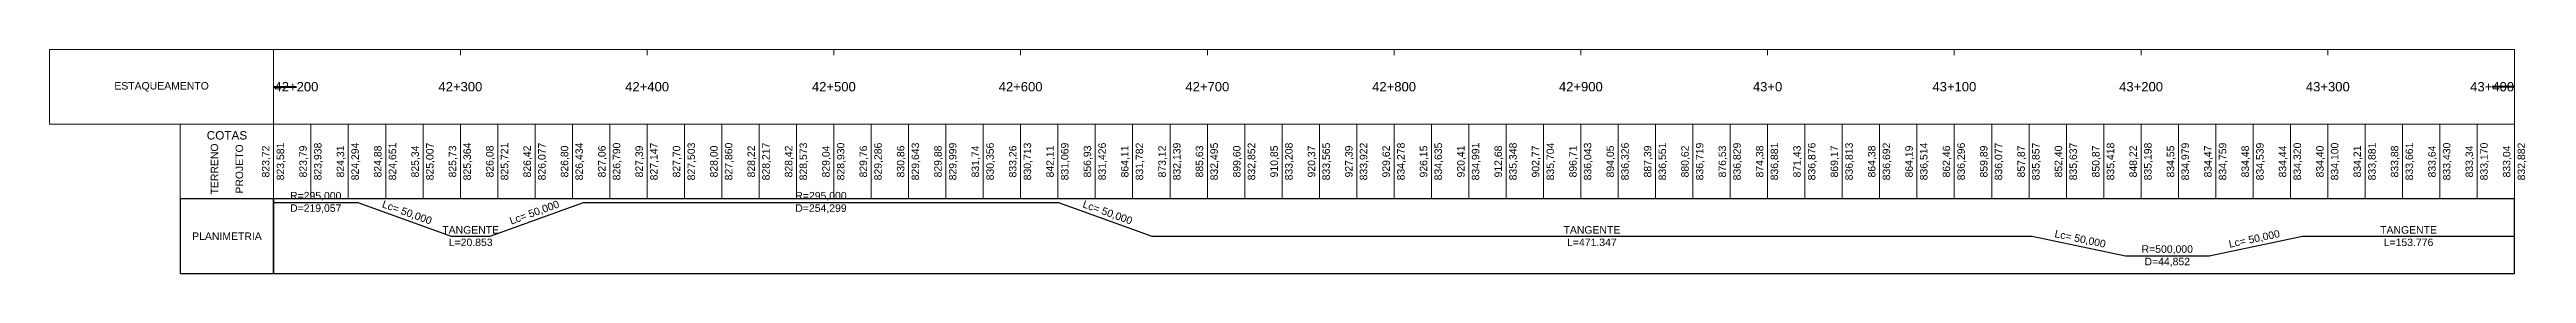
# Model space of a CAD drawing. Header units: metres. Extents: x 303118 to 359298, y 7408194 to 7460879.
# Drawn here: x 356704 to 358030, y 7420047 to 7420167 of the extents above; entities that cross this region are included whole.
import ezdxf

# ---------------------------------------------------------------- set-up
doc = ezdxf.new("R2010")
doc.units = ezdxf.units.M
doc.header["$LTSCALE"] = 10
for name, color, linetype, lineweight in [('F-VT-CAIXA', 4, 'Continuous', 0), ('F-VT-COTAS', 2, 'Continuous', 0), ('F-VT-ESTACA', 4, 'Continuous', 0), ('F-VT-MALHA-MJR', 8, 'Continuous', 0), ('F-VT-PLANIMETRIA', 3, 'Continuous', 0)]:
    doc.layers.add(name, color=color, linetype=linetype, lineweight=lineweight)
doc.layers.add('U-VT-PERFIL', color=4, linetype='Continuous')
doc.styles.add('Arial', font='arial.ttf')
doc.styles.add('DIM', font='arial.ttf', dxfattribs={"width": 0.8})
doc.styles.add('R80', font='arial.ttf')
doc.dimstyles.new('U-1_2000', dxfattribs={"dimscale": 2, "dimtxt": 1.5, "dimasz": 0.75, "dimexe": 0.75, "dimexo": 0.75, "dimgap": 0.25, "dimtad": 1, "dimzin": 4, "dimtxsty": 'DIM', "dimblk": 'ARCHTICK', "dimcen": 0.7, "dimdle": 0.75, "dimclrd": 256, "dimclre": 256, "dimclrt": 256, "dimaunit": 1, "dimadec": 3, "dimazin": 2, "dimtfac": 1, "dimtofl": 0, "dimtmove": 0, "dimatfit": 3, "dimldrblk": 'CLOSEDBLANK', "dimfxl": 0, "dimtolj": 1, "dimtzin": 0, "dimlwd": -1, "dimlwe": -1, "dimarcsym": 0})

msp = doc.modelspace()

# ---------------------------------------------------------------- texts
at = {"layer": 'F-VT-COTAS', "color": 2, "linetype": 'Continuous', "lineweight": 0, "char_height": 4, "rotation": 90, "style": 'R80'}
for s, insert, attachment_point in [('{\\C1;823,72}', (356822.456, 7420106.777), 8), ('{\\C3;823,581}', (356827.956, 7420106.777), 5), ('{\\C1;823,79}', (356842.456, 7420106.777), 8), ('{\\C3;823,938}', (356847.956, 7420106.777), 5), ('{\\C1;824,31}', (356862.456, 7420106.777), 8), ('{\\C3;824,294}', (356867.956, 7420106.777), 5), ('{\\C1;824,88}', (356882.456, 7420106.777), 8), ('{\\C3;824,651}', (356887.956, 7420106.777), 5), ('{\\C1;825,34}', (356902.456, 7420106.777), 8), ('{\\C3;825,007}', (356907.956, 7420106.777), 5), ('{\\C1;825,73}', (356922.456, 7420106.777), 8), ('{\\C3;825,364}', (356927.956, 7420106.777), 5), ('{\\C1;826,08}', (356942.456, 7420106.777), 8), ('{\\C3;825,721}', (356947.956, 7420106.777), 5), ('{\\C1;826,42}', (356962.456, 7420106.777), 8), ('{\\C3;826,077}', (356967.956, 7420106.777), 5), ('{\\C1;826,80}', (356982.456, 7420106.777), 8), ('{\\C3;826,434}', (356987.956, 7420106.777), 5), ('{\\C1;827,06}', (357002.456, 7420106.777), 8), ('{\\C3;826,790}', (357007.956, 7420106.777), 5), ('{\\C1;827,39}', (357022.456, 7420106.777), 8), ('{\\C3;827,147}', (357027.956, 7420106.777), 5), ('{\\C1;827,70}', (357042.456, 7420106.777), 8), ('{\\C3;827,503}', (357047.956, 7420106.777), 5), ('{\\C1;828,00}', (357062.456, 7420106.777), 8), ('{\\C3;827,860}', (357067.956, 7420106.777), 5), ('{\\C1;828,22}', (357082.456, 7420106.777), 8), ('{\\C3;828,217}', (357087.956, 7420106.777), 5), ('{\\C1;828,42}', (357102.456, 7420106.777), 8), ('{\\C3;828,573}', (357107.956, 7420106.777), 5), ('{\\C1;829,04}', (357122.456, 7420106.777), 8), ('{\\C3;828,930}', (357127.956, 7420106.777), 5), ('{\\C1;829,76}', (357142.456, 7420106.777), 8), ('{\\C3;829,286}', (357147.956, 7420106.777), 5), ('{\\C1;830,86}', (357162.456, 7420106.777), 8), ('{\\C3;829,643}', (357167.956, 7420106.777), 5), ('{\\C1;829,88}', (357182.456, 7420106.777), 8), ('{\\C3;829,999}', (357187.956, 7420106.777), 5), ('{\\C1;831,74}', (357202.456, 7420106.777), 8), ('{\\C3;830,356}', (357207.956, 7420106.777), 5), ('{\\C1;833,26}', (357222.456, 7420106.777), 8), ('{\\C3;830,713}', (357227.956, 7420106.777), 5), ('{\\C1;842,11}', (357242.456, 7420106.777), 8), ('{\\C3;831,069}', (357247.956, 7420106.777), 5), ('{\\C1;856,93}', (357262.456, 7420106.777), 8), ('{\\C3;831,426}', (357267.956, 7420106.777), 5), ('{\\C1;864,11}', (357282.456, 7420106.777), 8), ('{\\C3;831,782}', (357287.956, 7420106.777), 5), ('{\\C1;873,12}', (357302.456, 7420106.777), 8), ('{\\C3;832,139}', (357307.956, 7420106.777), 5), ('{\\C1;885,63}', (357322.456, 7420106.777), 8), ('{\\C3;832,495}', (357327.956, 7420106.777), 5), ('{\\C1;899,60}', (357342.456, 7420106.777), 8), ('{\\C3;832,852}', (357347.956, 7420106.777), 5), ('{\\C1;910,85}', (357362.456, 7420106.777), 8), ('{\\C3;833,208}', (357367.956, 7420106.777), 5), ('{\\C1;920,37}', (357382.456, 7420106.777), 8), ('{\\C3;833,565}', (357387.956, 7420106.777), 5), ('{\\C1;927,39}', (357402.456, 7420106.777), 8), ('{\\C3;833,922}', (357407.956, 7420106.777), 5), ('{\\C1;929,62}', (357422.456, 7420106.777), 8), ('{\\C3;834,278}', (357427.956, 7420106.777), 5), ('{\\C1;926,15}', (357442.456, 7420106.777), 8), ('{\\C3;834,635}', (357447.956, 7420106.777), 5), ('{\\C1;920,41}', (357462.456, 7420106.777), 8), ('{\\C3;834,991}', (357467.956, 7420106.777), 5), ('{\\C1;912,68}', (357482.456, 7420106.777), 8), ('{\\C3;835,348}', (357487.956, 7420106.777), 5), ('{\\C1;902,77}', (357502.456, 7420106.777), 8), ('{\\C3;835,704}', (357507.956, 7420106.777), 5), ('{\\C1;896,71}', (357522.456, 7420106.777), 8), ('{\\C3;836,043}', (357527.956, 7420106.777), 5), ('{\\C1;894,05}', (357542.456, 7420106.777), 8), ('{\\C3;836,326}', (357547.956, 7420106.777), 5), ('{\\C1;887,39}', (357562.456, 7420106.777), 8), ('{\\C3;836,551}', (357567.956, 7420106.777), 5), ('{\\C1;880,62}', (357582.456, 7420106.777), 8), ('{\\C3;836,719}', (357587.956, 7420106.777), 5), ('{\\C1;876,53}', (357602.456, 7420106.777), 8), ('{\\C3;836,829}', (357607.956, 7420106.777), 5), ('{\\C1;874,38}', (357622.456, 7420106.777), 8), ('{\\C3;836,881}', (357627.956, 7420106.777), 5), ('{\\C1;871,43}', (357642.456, 7420106.777), 8), ('{\\C3;836,876}', (357647.956, 7420106.777), 5), ('{\\C1;869,17}', (357662.456, 7420106.777), 8), ('{\\C3;836,813}', (357667.956, 7420106.777), 5), ('{\\C1;864,38}', (357682.456, 7420106.777), 8), ('{\\C3;836,692}', (357687.956, 7420106.777), 5), ('{\\C1;864,19}', (357702.456, 7420106.777), 8), ('{\\C3;836,514}', (357707.956, 7420106.777), 5), ('{\\C1;862,46}', (357722.456, 7420106.777), 8), ('{\\C3;836,296}', (357727.956, 7420106.777), 5), ('{\\C1;859,89}', (357742.456, 7420106.777), 8), ('{\\C3;836,077}', (357747.956, 7420106.777), 5), ('{\\C1;857,87}', (357762.456, 7420106.777), 8), ('{\\C3;835,857}', (357767.956, 7420106.777), 5), ('{\\C1;852,40}', (357782.456, 7420106.777), 8), ('{\\C3;835,637}', (357787.956, 7420106.777), 5), ('{\\C1;850,87}', (357802.456, 7420106.777), 8), ('{\\C3;835,418}', (357807.956, 7420106.777), 5), ('{\\C1;848,22}', (357822.456, 7420106.777), 8), ('{\\C3;835,198}', (357827.956, 7420106.777), 5), ('{\\C1;834,55}', (357842.456, 7420106.777), 8), ('{\\C3;834,979}', (357847.956, 7420106.777), 5), ('{\\C1;834,47}', (357862.456, 7420106.777), 8), ('{\\C3;834,759}', (357867.956, 7420106.777), 5), ('{\\C1;834,48}', (357882.456, 7420106.777), 8), ('{\\C3;834,539}', (357887.956, 7420106.777), 5), ('{\\C1;834,44}', (357902.456, 7420106.777), 8), ('{\\C3;834,320}', (357907.956, 7420106.777), 5), ('{\\C1;834,40}', (357922.456, 7420106.777), 8), ('{\\C3;834,100}', (357927.956, 7420106.777), 5), ('{\\C1;834,21}', (357942.456, 7420106.777), 8), ('{\\C3;833,881}', (357947.956, 7420106.777), 5), ('{\\C1;833,88}', (357962.456, 7420106.777), 8), ('{\\C3;833,661}', (357967.956, 7420106.777), 5), ('{\\C1;833,64}', (357982.456, 7420106.777), 8), ('{\\C3;833,430}', (357987.956, 7420106.777), 5), ('{\\C1;833,34}', (358002.456, 7420106.777), 8), ('{\\C3;833,170}', (358007.956, 7420106.777), 5), ('{\\C1;833,04}', (358022.456, 7420106.777), 8), ('{\\C3;832,882}', (358027.956, 7420106.777), 5)]:
    msp.add_mtext(s, dxfattribs=dict(at, insert=insert, attachment_point=attachment_point))
at = {"layer": 'F-VT-ESTACA', "color": 4, "linetype": 'Continuous', "lineweight": 0, "char_height": 5, "attachment_point": 8, "style": 'R80'}
for s, insert in [('42+200', (356836.168, 7420144.277)), ('42+300', (356923.956, 7420144.277)), ('42+400', (357023.956, 7420144.277)), ('42+500', (357123.956, 7420144.277)), ('42+600', (357223.956, 7420144.277)), ('42+700', (357323.956, 7420144.277)), ('42+800', (357423.956, 7420144.277)), ('42+900', (357523.956, 7420144.277)), ('43+0', (357623.956, 7420144.277)), ('43+100', (357723.956, 7420144.277)), ('43+200', (357823.956, 7420144.277)), ('43+300', (357923.956, 7420144.277)), ('43+400', (358011.948, 7420144.277))]:
    msp.add_mtext(s, dxfattribs=dict(at, insert=insert))
at = {"layer": 'F-VT-PLANIMETRIA', "color": 2, "linetype": 'Continuous', "lineweight": 0, "char_height": 4, "attachment_point": 5, "style": 'R80'}
for s, insert in [('R=295,000\\PD=219,057', (356846.505, 7420084.777)), ('R=295,000\\PD=254,299', (357117.056, 7420084.777)), ('TANGENTE\\PL=20.853', (356929.48, 7420066.777)), ('TANGENTE\\PL=471.347', (357529.88, 7420066.777)), ('TANGENTE\\PL=153.776', (357967.181, 7420066.777)), ('R=500,000\\PD=44,852', (357837.979, 7420056.157))]:
    msp.add_mtext(s, dxfattribs=dict(at, insert=insert))
at = {"layer": 'F-VT-PLANIMETRIA', "color": 2, "linetype": 'Continuous', "lineweight": 0, "char_height": 4, "attachment_point": 8, "style": 'R80'}
for insert, rotation in [((356894.477, 7420076.953), 340.201124), ((356964.484, 7420076.953), 19.798876), ((357269.629, 7420076.953), 340.201124), ((357790.813, 7420062.69), 348.008583), ((357885.146, 7420062.69), 11.991417)]:
    msp.add_mtext('Lc= 50,000', dxfattribs=dict(at, insert=insert, rotation=rotation))
at = {"layer": 'U-VT-PERFIL', "color": 4, "linetype": 'Continuous', "lineweight": -3, "attachment_point": 5, "style": 'Arial'}
for s, insert, char_height in [('{\\C4;ESTAQUEAMENTO}', (356763.956, 7420146.777), 4), ('{\\C4;COTAS}', (356798.956, 7420120.777), 4.5), ('{\\fArial|b0|i0|c0|p34;\\C4;PLANIMETRIA}', (356798.956, 7420066.777), 4)]:
    msp.add_mtext(s, dxfattribs=dict(at, insert=insert, char_height=char_height))
at = {"layer": 'U-VT-PERFIL', "color": 4, "linetype": 'Continuous', "lineweight": -3, "insert": (356798.956, 7420102.777), "char_height": 4, "attachment_point": 5, "rotation": 90, "style": 'Arial'}
msp.add_mtext('{\\C1;TERRENO\\C3;\\P\\PPROJETO}', dxfattribs=at)

# ---------------------------------------------------------------- linework, layer by layer
at = {"layer": 'F-VT-CAIXA', "color": 4, "linetype": 'Continuous', "lineweight": 0}
for points in [[(356823.956, 7420126.777), (356823.956, 7420166.777), (356703.956, 7420166.777), (356703.956, 7420126.777)], [(356823.956, 7420126.777), (358023.956, 7420126.777), (358023.956, 7420166.777), (356823.956, 7420166.777)], [(356823.956, 7420086.777), (356823.956, 7420126.777), (356773.956, 7420126.777), (356773.956, 7420086.777)], [(356823.956, 7420086.777), (358023.956, 7420086.777), (358023.956, 7420126.777), (356823.956, 7420126.777)]]:
    msp.add_3dface(points, dxfattribs=at)
at = {"layer": 'F-VT-CAIXA', "color": 4, "linetype": 'Continuous', "lineweight": -3}
for points in [[(356823.956, 7420046.777), (356823.956, 7420086.777), (356773.956, 7420086.777), (356773.956, 7420046.777)], [(356823.956, 7420046.777), (358023.956, 7420046.777), (358023.956, 7420086.777), (356823.956, 7420086.777)]]:
    msp.add_3dface(points, dxfattribs=at)
at = {"layer": 'F-VT-COTAS', "color": 2, "linetype": 'Continuous', "lineweight": 0}
for p, q in [((356823.956, 7420086.777), (356823.956, 7420126.777)), ((356843.956, 7420086.777), (356843.956, 7420126.777)), ((356863.956, 7420086.777), (356863.956, 7420126.777)), ((356883.956, 7420086.777), (356883.956, 7420126.777)), ((356903.956, 7420086.777), (356903.956, 7420126.777)), ((356923.956, 7420086.777), (356923.956, 7420126.777)), ((356943.956, 7420086.777), (356943.956, 7420126.777)), ((356963.956, 7420086.777), (356963.956, 7420126.777)), ((356983.956, 7420086.777), (356983.956, 7420126.777)), ((357003.956, 7420086.777), (357003.956, 7420126.777)), ((357023.956, 7420086.777), (357023.956, 7420126.777)), ((357043.956, 7420086.777), (357043.956, 7420126.777)), ((357063.956, 7420086.777), (357063.956, 7420126.777)), ((357083.956, 7420086.777), (357083.956, 7420126.777)), ((357103.956, 7420086.777), (357103.956, 7420126.777)), ((357123.956, 7420086.777), (357123.956, 7420126.777)), ((357143.956, 7420086.777), (357143.956, 7420126.777)), ((357163.956, 7420086.777), (357163.956, 7420126.777)), ((357183.956, 7420086.777), (357183.956, 7420126.777)), ((357203.956, 7420086.777), (357203.956, 7420126.777)), ((357223.956, 7420086.777), (357223.956, 7420126.777)), ((357243.956, 7420086.777), (357243.956, 7420126.777)), ((357263.956, 7420086.777), (357263.956, 7420126.777)), ((357283.956, 7420086.777), (357283.956, 7420126.777)), ((357303.956, 7420086.777), (357303.956, 7420126.777)), ((357323.956, 7420086.777), (357323.956, 7420126.777)), ((357343.956, 7420086.777), (357343.956, 7420126.777)), ((357363.956, 7420086.777), (357363.956, 7420126.777)), ((357383.956, 7420086.777), (357383.956, 7420126.777)), ((357403.956, 7420086.777), (357403.956, 7420126.777)), ((357423.956, 7420086.777), (357423.956, 7420126.777)), ((357443.956, 7420086.777), (357443.956, 7420126.777)), ((357463.956, 7420086.777), (357463.956, 7420126.777)), ((357483.956, 7420086.777), (357483.956, 7420126.777)), ((357503.956, 7420086.777), (357503.956, 7420126.777)), ((357523.956, 7420086.777), (357523.956, 7420126.777)), ((357543.956, 7420086.777), (357543.956, 7420126.777)), ((357563.956, 7420086.777), (357563.956, 7420126.777)), ((357583.956, 7420086.777), (357583.956, 7420126.777)), ((357603.956, 7420086.777), (357603.956, 7420126.777)), ((357623.956, 7420086.777), (357623.956, 7420126.777)), ((357643.956, 7420086.777), (357643.956, 7420126.777)), ((357663.956, 7420086.777), (357663.956, 7420126.777)), ((357683.956, 7420086.777), (357683.956, 7420126.777)), ((357703.956, 7420086.777), (357703.956, 7420126.777)), ((357723.956, 7420086.777), (357723.956, 7420126.777)), ((357743.956, 7420086.777), (357743.956, 7420126.777)), ((357763.956, 7420086.777), (357763.956, 7420126.777)), ((357783.956, 7420086.777), (357783.956, 7420126.777)), ((357803.956, 7420086.777), (357803.956, 7420126.777)), ((357823.956, 7420086.777), (357823.956, 7420126.777)), ((357843.956, 7420086.777), (357843.956, 7420126.777)), ((357863.956, 7420086.777), (357863.956, 7420126.777)), ((357883.956, 7420086.777), (357883.956, 7420126.777)), ((357903.956, 7420086.777), (357903.956, 7420126.777)), ((357923.956, 7420086.777), (357923.956, 7420126.777)), ((357943.956, 7420086.777), (357943.956, 7420126.777)), ((357963.956, 7420086.777), (357963.956, 7420126.777)), ((357983.956, 7420086.777), (357983.956, 7420126.777)), ((358003.956, 7420086.777), (358003.956, 7420126.777)), ((358023.956, 7420086.777), (358023.956, 7420126.777))]:
    msp.add_line(p, q, dxfattribs=at)
at = {"layer": 'F-VT-ESTACA', "color": 2, "linetype": 'Continuous', "lineweight": 0}
for p, q in [((356823.956, 7420166.777), (356823.956, 7420163.777)), ((356923.956, 7420166.777), (356923.956, 7420163.777)), ((357023.956, 7420166.777), (357023.956, 7420163.777)), ((357123.956, 7420166.777), (357123.956, 7420163.777)), ((357223.956, 7420166.777), (357223.956, 7420163.777)), ((357323.956, 7420166.777), (357323.956, 7420163.777)), ((357423.956, 7420166.777), (357423.956, 7420163.777)), ((357523.956, 7420166.777), (357523.956, 7420163.777)), ((357623.956, 7420166.777), (357623.956, 7420163.777)), ((357723.956, 7420166.777), (357723.956, 7420163.777)), ((357823.956, 7420166.777), (357823.956, 7420163.777)), ((357923.956, 7420166.777), (357923.956, 7420163.777)), ((358023.956, 7420166.777), (358023.956, 7420163.777))]:
    msp.add_line(p, q, dxfattribs=at)
at = {"layer": 'F-VT-MALHA-MJR', "color": 8, "linetype": 'Continuous', "lineweight": 0}
msp.add_line((356823.956, 7420166.777), (358023.956, 7420166.777), dxfattribs=at)
at = {"layer": 'F-VT-PLANIMETRIA', "color": 3, "linetype": 'Continuous', "lineweight": -3}
for p, q in [((356823.956, 7420084.777), (356869.054, 7420084.777)), ((356869.054, 7420084.777), (356919.054, 7420066.777)), ((356939.907, 7420066.777), (356989.907, 7420084.777)), ((356989.907, 7420084.777), (357244.206, 7420084.777)), ((357244.206, 7420084.777), (357294.206, 7420066.777)), ((356919.054, 7420066.777), (356939.907, 7420066.777)), ((357294.206, 7420066.777), (357765.553, 7420066.777)), ((357765.553, 7420066.777), (357815.553, 7420056.157)), ((357815.553, 7420056.157), (357860.406, 7420056.157)), ((357860.406, 7420056.157), (357910.406, 7420066.777)), ((357910.406, 7420066.777), (358023.956, 7420066.777))]:
    msp.add_line(p, q, dxfattribs=at)

msp.set_redraw_order([(e.dxf.handle, doc.entitydb.next_handle()) for e in msp.query("TEXT MTEXT ATTDEF DIMENSION ARC_DIMENSION")])  # texts and dimensions are drawn at this point

# ---------------------------------------------------------------- leaders
at = {"layer": 'F-VT-ESTACA', "color": 4, "linetype": 'Continuous', "lineweight": 0}
for points in [[(356823.956, 7420146.777), (356833.168, 7420146.777), (356836.168, 7420146.777)], [(358023.956, 7420146.777), (358014.948, 7420146.777), (358011.948, 7420146.777)]]:
    msp.add_leader(points, dimstyle='U-1_2000', override={"dimscale": 1, "dimasz": 3, "dimclrd": 256, "dimldrblk": 'None', "dimlwd": 65535}, dxfattribs=at)

doc.saveas('drawing.dxf')
